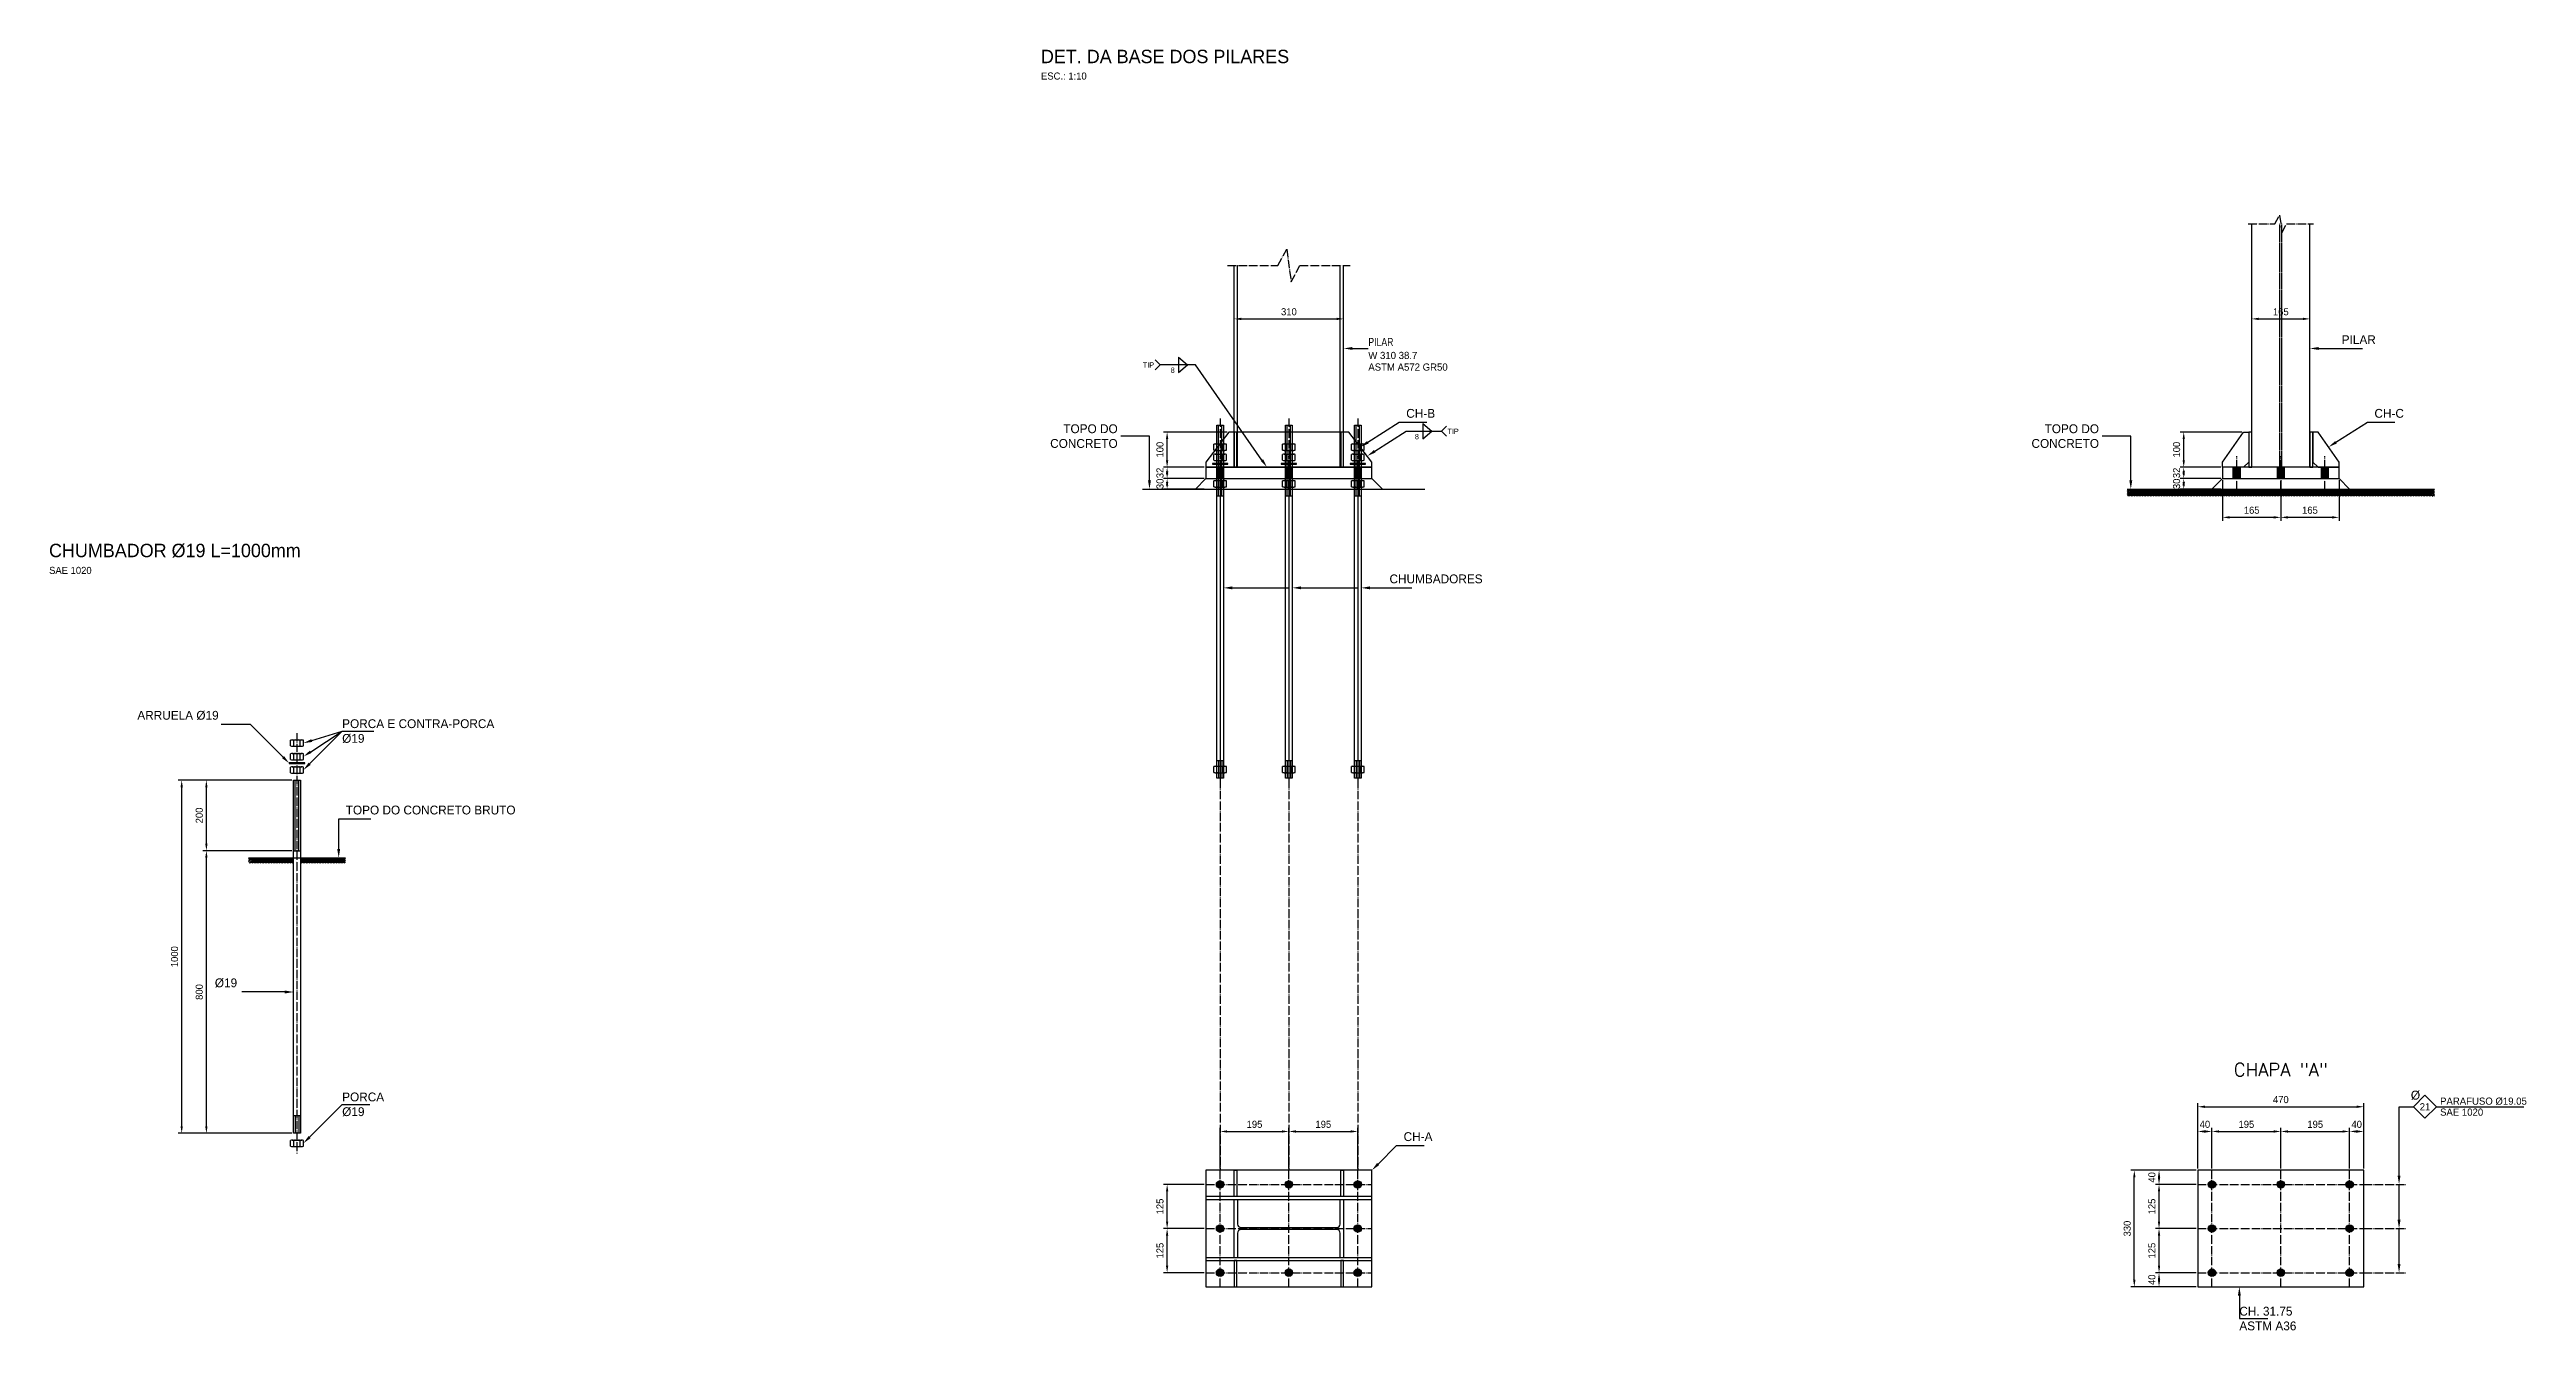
# Model space of a CAD drawing. Extents: x -3511 to 5975, y -2429 to 1199.
# Drawn here: x -3511 to 3506, y -2429 to 1199 of the extents above; entities that cross this region are included whole.
import ezdxf

# ---------------------------------------------------------------- set-up
doc = ezdxf.new("R2010")
doc.units = 0
doc.header["$MEASUREMENT"] = 0
doc.linetypes.add('ACAD_ISO01W100', pattern=[5, 4, -1])
doc.linetypes.add('ACAD_ISO04W100', pattern=[30.5, 24, -3, 0.5, -3])
doc.layers.get('DEFPOINTS').update_dxf_attribs({"linetype": 'ACAD_ISO01W100'})
for name, color, linetype in [('CHU-CHUMBADOR', 1, 'Continuous'), ('DIM-1', 4, 'Continuous'), ('EIXO', 5, 'ACAD_ISO04W100'), ('FAB-CHAPA', 2, 'Continuous'), ('G-SIMBOLO', 4, 'Continuous'), ('L-HIDDEN', 7, 'ACAD_ISO01W100'), ('PERFIL', 1, 'Continuous'), ('REGUA120', 2, 'Continuous'), ('REGUA80', 4, 'Continuous')]:
    doc.layers.add(name, color=color, linetype=linetype)
doc.styles.add('REGUA100', font='ROMANS.SHX', dxfattribs={"height": 2.54})
doc.dimstyles.new('ISO-25', dxfattribs={"dimtxt": 2.5, "dimasz": 2.5, "dimexe": 1.25, "dimexo": 0.625, "dimtad": 1, "dimtxsty": 'STANDARD', "dimcen": 2.5, "dimclrt": 4, "dimazin": 3, "dimtfac": 1, "dimtmove": 0, "dimatfit": 3})
pattern_1 = [(45, (0, 0), (-2.245064, 2.245064), [])]

msp = doc.modelspace()

# ---------------------------------------------------------------- texts
at = {"color": 4}
for s, insert, char_height, attachment_point in [('PILAR', (2982.5, 365), 25, 7), ('CH-B', (332.5, 155.875), 25, 7), ('CH-C', (3075.215, 155.875), 25, 7), ('TOPO DO \\PCONCRETO', (-485, 104.125), 25, 6), ('TOPO DO \\PCONCRETO', (2295, 104.125), 25, 6), ('CHUMBADORES', (285, -312.938), 25, 7), ('ARRUELA %%c19', (-3031.907, -699.875), 25, 9), ('PORCA E CONTRA-PORCA\\P%%c19', (-2682.008, -731.425), 25, 4), ('TOPO DO CONCRETO BRUTO', (-2671.89, -967.5), 25, 7), ('%%c19', (-2979.525, -1457.5), 25, 9), ('%%c', (3178.354, -1775.783), 25.4, 7), ('PORCA\\P%%c19', (-2682.008, -1788.575), 25, 4), ('SAE 1020', (3261.131, -1800), 20.3, 1), ('PARAFUSO %%c19.05', (3261.131, -1790), 20.3, 7), ('CH-A', (325, -1892.5), 25, 7), ('CH. 31.75\\PASTM A36', (2692.5, -2395), 25, 4)]:
    msp.add_mtext(s, dxfattribs=dict(at, insert=insert, char_height=char_height, attachment_point=attachment_point))
at = {"insert": (3218.456, -1795), "char_height": 20, "attachment_point": 5}
msp.add_mtext('21', dxfattribs=at)
at = {"layer": 'DIM-1', "char_height": 15, "attachment_point": 5}
for s, insert in [('TIP', (-398, 305.875)), ('8', (-329.172, 290.812)), ('8', (362.529, 102.812)), ('TIP', (465, 117.875))]:
    msp.add_mtext(s, dxfattribs=dict(at, insert=insert))
at = {"layer": 'REGUA120', "color": 2, "char_height": 38, "attachment_point": 7}
for s, insert in [('DET. DA BASE DOS PILARES', (-702.5, 1159.919)), ('CHUMBADOR %%c19 L=1000mm', (-3512.5, -240.081))]:
    msp.add_mtext(s, dxfattribs=dict(at, insert=insert))
at = {"layer": 'REGUA120', "color": 2, "insert": (2810, -1690), "char_height": 37.5, "attachment_point": 5, "style": 'REGUA100'}
msp.add_mtext('CHAPA "A"', dxfattribs=at)
at = {"layer": 'REGUA140', "color": 2, "linetype": 'CONTINUOUS', "width": 0.8}
msp.add_text('PILAR', height=23, dxfattribs=at).set_placement((225, 359.286))
at = {"layer": 'REGUA80', "color": 4, "char_height": 20, "attachment_point": 7}
for s, insert in [('ESC.: 1:10', (-702.254, 1113.738)), ('SAE 1020', (-3512.253, -286.262))]:
    msp.add_mtext(s, dxfattribs=dict(at, insert=insert))
at = {"layer": 'REGUA80', "char_height": 20.3, "attachment_point": 7}
for s, insert in [('ASTM A572 GR50', (225, 289.45)), ('W 310 38.7', (225, 322.341))]:
    msp.add_mtext(s, dxfattribs=dict(at, insert=insert))

# ---------------------------------------------------------------- blocks, each defined once
blk = doc.blocks.new('*D0')
for p, q in [((-2824.5, -1070), (-3076.7, -1070)), ((-3066.7, -1850), (-3066.7, -1090)), ((-2824.5, -1870), (-3076.7, -1870))]:
    blk.add_line(p, q)
for points in [[(-3066.7, -1070), (-3063.4, -1090), (-3070, -1090)], [(-3066.7, -1870), (-3070, -1850), (-3063.4, -1850)]]:
    blk.add_trace(points)
at = {"layer": 'DEFPOINTS', "color": 0, "linetype": 'BYBLOCK'}
for p in [(-2819.5, -1070), (-2819.5, -1870)]:
    blk.add_point(p, dxfattribs=at)
at = {"layer": 'REGUA80', "color": 4, "insert": (-3076.7, -1470), "char_height": 20, "attachment_point": 8, "rotation": 90}
blk.add_mtext('800', dxfattribs=at)
blk = doc.blocks.new('*D1')
for p, q in [((-2824.5, -870), (-3076.7, -870)), ((-3066.7, -1050), (-3066.7, -890)), ((-2824.5, -1070), (-3076.7, -1070))]:
    blk.add_line(p, q)
for points in [[(-3066.7, -870), (-3063.4, -890), (-3070, -890)], [(-3066.7, -1070), (-3070, -1050), (-3063.4, -1050)]]:
    blk.add_trace(points)
at = {"layer": 'DEFPOINTS', "color": 0, "linetype": 'BYBLOCK'}
for p in [(-2819.5, -870), (-2819.5, -1070)]:
    blk.add_point(p, dxfattribs=at)
at = {"layer": 'REGUA80', "color": 4, "insert": (-3076.7, -970), "char_height": 20, "attachment_point": 8, "rotation": 90}
blk.add_mtext('200', dxfattribs=at)
blk = doc.blocks.new('*D2')
for p, q in [((-2824.5, -870), (-3146.7, -870)), ((-3136.7, -1850), (-3136.7, -890)), ((-2824.5, -1870), (-3146.7, -1870))]:
    blk.add_line(p, q)
for points in [[(-3136.7, -870), (-3133.4, -890), (-3140, -890)], [(-3136.7, -1870), (-3140, -1850), (-3133.4, -1850)]]:
    blk.add_trace(points)
at = {"layer": 'DEFPOINTS', "color": 0, "linetype": 'BYBLOCK'}
for p in [(-2819.5, -870), (-2819.5, -1870)]:
    blk.add_point(p, dxfattribs=at)
at = {"layer": 'REGUA80', "color": 4, "insert": (-3146.7, -1370), "char_height": 20, "attachment_point": 8, "rotation": 90}
blk.add_mtext('1000', dxfattribs=at)
blk = doc.blocks.new('*D3')
for p, q in [((-155, 416.2), (-155, 446.2)), ((-135, 436.2), (135, 436.2)), ((155, 416.2), (155, 446.2))]:
    blk.add_line(p, q)
for points in [[(-155, 436.2), (-135, 439.6), (-135, 432.9)], [(155, 436.2), (135, 432.9), (135, 439.6)]]:
    blk.add_trace(points)
at = {"layer": 'DEFPOINTS', "color": 0}
for p in [(0, 446.2), (-155, 411.2), (155, 411.2)]:
    blk.add_point(p, dxfattribs=at)
at = {"layer": 'REGUA80', "color": 4, "insert": (0, 446.2), "char_height": 20, "attachment_point": 8}
blk.add_mtext('310', dxfattribs=at)
blk = doc.blocks.new('*D4')
for p, q in [((-240, -15.9), (-355, -15.9)), ((-240, -45.9), (-355, -45.9)), ((-345, -25.9), (-345, -35.9))]:
    blk.add_line(p, q)
for points in [[(-345, -15.9), (-341.7, -35.9), (-348.3, -35.9)], [(-345, -45.9), (-348.3, -25.9), (-341.7, -25.9)]]:
    blk.add_trace(points)
at = {"layer": 'DEFPOINTS', "color": 0, "linetype": 'BYBLOCK'}
for p in [(-235, -15.9), (-235, -45.9)]:
    blk.add_point(p, dxfattribs=at)
at = {"layer": 'REGUA80', "color": 4, "insert": (-355, -30.9), "char_height": 20, "attachment_point": 8, "rotation": 90}
blk.add_mtext('30', dxfattribs=at)
blk = doc.blocks.new('*D5')
for p, q in [((-240, 15.9), (-355, 15.9)), ((-345, 4.1), (-345, -4.1)), ((-240, -15.9), (-355, -15.9))]:
    blk.add_line(p, q)
for points in [[(-345, 15.9), (-341.7, -4.1), (-348.3, -4.1)], [(-345, -15.9), (-348.3, 4.1), (-341.7, 4.1)]]:
    blk.add_trace(points)
at = {"layer": 'DEFPOINTS', "color": 0, "linetype": 'BYBLOCK'}
for p in [(-235, 15.9), (-235, -15.9)]:
    blk.add_point(p, dxfattribs=at)
at = {"layer": 'REGUA80', "color": 4, "insert": (-355, 0), "char_height": 20, "attachment_point": 8, "rotation": 90}
blk.add_mtext('32', dxfattribs=at)
blk = doc.blocks.new('*D6')
for p, q in [((-175, 115.9), (-355, 115.9)), ((-345, 35.9), (-345, 95.9)), ((-240, 15.9), (-355, 15.9))]:
    blk.add_line(p, q)
for points in [[(-345, 115.9), (-341.7, 95.9), (-348.3, 95.9)], [(-345, 15.9), (-348.3, 35.9), (-341.7, 35.9)]]:
    blk.add_trace(points)
at = {"layer": 'DEFPOINTS', "color": 0, "linetype": 'BYBLOCK'}
for p in [(-170, 115.9), (-235, 15.9)]:
    blk.add_point(p, dxfattribs=at)
at = {"layer": 'REGUA80', "color": 4, "insert": (-355, 65.9), "char_height": 20, "attachment_point": 8, "rotation": 90}
blk.add_mtext('100', dxfattribs=at)
blk = doc.blocks.new('*D13')
for p, q in [((-240, -2140), (-355, -2140)), ((-345, -2245), (-345, -2160)), ((-240, -2265), (-355, -2265))]:
    blk.add_line(p, q)
for points in [[(-345, -2140), (-341.7, -2160), (-348.3, -2160)], [(-345, -2265), (-348.3, -2245), (-341.7, -2245)]]:
    blk.add_trace(points)
at = {"layer": 'DEFPOINTS', "color": 0, "linetype": 'BYBLOCK'}
for p in [(-235, -2140), (-235, -2265)]:
    blk.add_point(p, dxfattribs=at)
at = {"layer": 'REGUA80', "color": 4, "insert": (-355, -2202.5), "char_height": 20, "attachment_point": 8, "rotation": 90}
blk.add_mtext('125', dxfattribs=at)
blk = doc.blocks.new('*D14')
for p, q in [((-240, -2015), (-355, -2015)), ((-345, -2120), (-345, -2035)), ((-240, -2140), (-355, -2140))]:
    blk.add_line(p, q)
for points in [[(-345, -2015), (-341.7, -2035), (-348.3, -2035)], [(-345, -2140), (-348.3, -2120), (-341.7, -2120)]]:
    blk.add_trace(points)
at = {"layer": 'DEFPOINTS', "color": 0, "linetype": 'BYBLOCK'}
for p in [(-235, -2015), (-235, -2140)]:
    blk.add_point(p, dxfattribs=at)
at = {"layer": 'REGUA80', "color": 4, "insert": (-355, -2077.5), "char_height": 20, "attachment_point": 8, "rotation": 90}
blk.add_mtext('125', dxfattribs=at)
blk = doc.blocks.new('*D15')
for p, q in [((-195, -1970), (-195, -1855)), ((-175, -1865), (-20, -1865)), ((0, -1970), (0, -1855))]:
    blk.add_line(p, q)
for points in [[(-195, -1865), (-175, -1861.7), (-175, -1868.3)], [(0, -1865), (-20, -1868.3), (-20, -1861.7)]]:
    blk.add_trace(points)
at = {"layer": 'DEFPOINTS', "color": 0}
for p in [(-97.5, -1855), (-195, -1975), (0, -1975)]:
    blk.add_point(p, dxfattribs=at)
at = {"layer": 'REGUA80', "color": 4, "insert": (-97.5, -1855), "char_height": 20, "attachment_point": 8}
blk.add_mtext('195', dxfattribs=at)
blk = doc.blocks.new('*D16')
for p, q in [((0, -1970), (0, -1855)), ((20, -1865), (175, -1865)), ((195, -1970), (195, -1855))]:
    blk.add_line(p, q)
for points in [[(0, -1865), (20, -1861.7), (20, -1868.3)], [(195, -1865), (175, -1868.3), (175, -1861.7)]]:
    blk.add_trace(points)
at = {"layer": 'DEFPOINTS', "color": 0}
for p in [(97.5, -1855), (0, -1975), (195, -1975)]:
    blk.add_point(p, dxfattribs=at)
at = {"layer": 'REGUA80', "color": 4, "insert": (97.5, -1855), "char_height": 20, "attachment_point": 8}
blk.add_mtext('195', dxfattribs=at)
blk = doc.blocks.new('*D7')
for p, q in [((2727.5, 416.2), (2727.5, 446.2)), ((2747.5, 436.2), (2872.5, 436.2)), ((2892.5, 416.2), (2892.5, 446.2))]:
    blk.add_line(p, q)
for points in [[(2727.5, 436.2), (2747.5, 439.6), (2747.5, 432.9)], [(2892.5, 436.2), (2872.5, 432.9), (2872.5, 439.6)]]:
    blk.add_trace(points)
at = {"layer": 'DEFPOINTS', "color": 0}
for p in [(2810, 446.2), (2727.5, 411.2), (2892.5, 411.2)]:
    blk.add_point(p, dxfattribs=at)
at = {"layer": 'REGUA80', "color": 4, "insert": (2810, 446.2), "char_height": 20, "attachment_point": 8}
blk.add_mtext('165', dxfattribs=at)
blk = doc.blocks.new('*D8')
for p, q in [((2640, -15.9), (2525, -15.9)), ((2640, -45.9), (2525, -45.9)), ((2535, -25.9), (2535, -35.9))]:
    blk.add_line(p, q)
for points in [[(2535, -15.9), (2538.3, -35.9), (2531.7, -35.9)], [(2535, -45.9), (2531.7, -25.9), (2538.3, -25.9)]]:
    blk.add_trace(points)
at = {"layer": 'DEFPOINTS', "color": 0, "linetype": 'BYBLOCK'}
for p in [(2645, -15.9), (2645, -45.9)]:
    blk.add_point(p, dxfattribs=at)
at = {"layer": 'REGUA80', "color": 4, "insert": (2525, -30.9), "char_height": 20, "attachment_point": 8, "rotation": 90}
blk.add_mtext('30', dxfattribs=at)
blk = doc.blocks.new('*D9')
for p, q in [((2640, 15.9), (2525, 15.9)), ((2535, 4.1), (2535, -4.1)), ((2640, -15.9), (2525, -15.9))]:
    blk.add_line(p, q)
for points in [[(2535, 15.9), (2538.3, -4.1), (2531.7, -4.1)], [(2535, -15.9), (2531.7, 4.1), (2538.3, 4.1)]]:
    blk.add_trace(points)
at = {"layer": 'DEFPOINTS', "color": 0, "linetype": 'BYBLOCK'}
for p in [(2645, 15.9), (2645, -15.9)]:
    blk.add_point(p, dxfattribs=at)
at = {"layer": 'REGUA80', "color": 4, "insert": (2525, 0), "char_height": 20, "attachment_point": 8, "rotation": 90}
blk.add_mtext('32', dxfattribs=at)
blk = doc.blocks.new('*D10')
for p, q in [((2699.6, 115.9), (2525, 115.9)), ((2535, 35.9), (2535, 95.9)), ((2640, 15.9), (2525, 15.9))]:
    blk.add_line(p, q)
for points in [[(2535, 115.9), (2538.3, 95.9), (2531.7, 95.9)], [(2535, 15.9), (2531.7, 35.9), (2538.3, 35.9)]]:
    blk.add_trace(points)
at = {"layer": 'DEFPOINTS', "color": 0, "linetype": 'BYBLOCK'}
for p in [(2704.6, 115.9), (2645, 15.9)]:
    blk.add_point(p, dxfattribs=at)
at = {"layer": 'REGUA80', "color": 4, "insert": (2525, 65.9), "char_height": 20, "attachment_point": 8, "rotation": 90}
blk.add_mtext('100', dxfattribs=at)
blk = doc.blocks.new('*D11')
for p, q in [((2645, -20.9), (2645, -135.9)), ((2810, -20.9), (2810, -135.9)), ((2790, -125.9), (2665, -125.9))]:
    blk.add_line(p, q)
for points in [[(2645, -125.9), (2665, -122.5), (2665, -129.2)], [(2810, -125.9), (2790, -129.2), (2790, -122.5)]]:
    blk.add_trace(points)
at = {"layer": 'DEFPOINTS', "color": 0}
for p in [(2645, -15.9), (2810, -15.9), (2727.5, -115.9)]:
    blk.add_point(p, dxfattribs=at)
at = {"layer": 'REGUA80', "color": 4, "insert": (2727.5, -115.9), "char_height": 20, "attachment_point": 8}
blk.add_mtext('165', dxfattribs=at)
blk = doc.blocks.new('*D12')
for p, q in [((2810, -20.9), (2810, -135.9)), ((2975, -20.9), (2975, -135.9)), ((2955, -125.9), (2830, -125.9))]:
    blk.add_line(p, q)
for points in [[(2810, -125.9), (2830, -122.5), (2830, -129.2)], [(2975, -125.9), (2955, -129.2), (2955, -122.5)]]:
    blk.add_trace(points)
at = {"layer": 'DEFPOINTS', "color": 0}
for p in [(2810, -15.9), (2975, -15.9), (2892.5, -115.9)]:
    blk.add_point(p, dxfattribs=at)
at = {"layer": 'REGUA80', "color": 4, "insert": (2892.5, -115.9), "char_height": 20, "attachment_point": 8}
blk.add_mtext('165', dxfattribs=at)
blk = doc.blocks.new('*D17')
for p, q in [((2570, -2265), (2455, -2265)), ((2570, -2305), (2455, -2305)), ((2465, -2285), (2465, -2285))]:
    blk.add_line(p, q)
for points in [[(2465, -2265), (2468.3, -2285), (2461.7, -2285)], [(2465, -2305), (2461.7, -2285), (2468.3, -2285)]]:
    blk.add_trace(points)
at = {"layer": 'DEFPOINTS', "color": 0, "linetype": 'BYBLOCK'}
for p in [(2575, -2265), (2575, -2305)]:
    blk.add_point(p, dxfattribs=at)
at = {"layer": 'REGUA80', "color": 4, "insert": (2455, -2285), "char_height": 20, "attachment_point": 8, "rotation": 90}
blk.add_mtext('40', dxfattribs=at)
blk = doc.blocks.new('*D18')
for p, q in [((2570, -2140), (2455, -2140)), ((2465, -2245), (2465, -2160)), ((2570, -2265), (2455, -2265))]:
    blk.add_line(p, q)
for points in [[(2465, -2140), (2468.3, -2160), (2461.7, -2160)], [(2465, -2265), (2461.7, -2245), (2468.3, -2245)]]:
    blk.add_trace(points)
at = {"layer": 'DEFPOINTS', "color": 0, "linetype": 'BYBLOCK'}
for p in [(2575, -2140), (2575, -2265)]:
    blk.add_point(p, dxfattribs=at)
at = {"layer": 'REGUA80', "color": 4, "insert": (2455, -2202.5), "char_height": 20, "attachment_point": 8, "rotation": 90}
blk.add_mtext('125', dxfattribs=at)
blk = doc.blocks.new('*D19')
for p, q in [((2570, -2015), (2455, -2015)), ((2465, -2120), (2465, -2035)), ((2570, -2140), (2455, -2140))]:
    blk.add_line(p, q)
for points in [[(2465, -2015), (2468.3, -2035), (2461.7, -2035)], [(2465, -2140), (2461.7, -2120), (2468.3, -2120)]]:
    blk.add_trace(points)
at = {"layer": 'DEFPOINTS', "color": 0, "linetype": 'BYBLOCK'}
for p in [(2575, -2015), (2575, -2140)]:
    blk.add_point(p, dxfattribs=at)
at = {"layer": 'REGUA80', "color": 4, "insert": (2455, -2077.5), "char_height": 20, "attachment_point": 8, "rotation": 90}
blk.add_mtext('125', dxfattribs=at)
blk = doc.blocks.new('*D20')
for p, q in [((2570, -1975), (2455, -1975)), ((2570, -2015), (2455, -2015)), ((2465, -1995), (2465, -1995))]:
    blk.add_line(p, q)
for points in [[(2465, -1975), (2468.3, -1995), (2461.7, -1995)], [(2465, -2015), (2461.7, -1995), (2468.3, -1995)]]:
    blk.add_trace(points)
at = {"layer": 'DEFPOINTS', "color": 0, "linetype": 'BYBLOCK'}
for p in [(2575, -1975), (2575, -2015)]:
    blk.add_point(p, dxfattribs=at)
at = {"layer": 'REGUA80', "color": 4, "insert": (2455, -1995), "char_height": 20, "attachment_point": 8, "rotation": 90}
blk.add_mtext('40', dxfattribs=at)
blk = doc.blocks.new('*D21')
for p, q in [((2575, -1970), (2575, -1855)), ((2595, -1865), (2595, -1865)), ((2615, -1970), (2615, -1855))]:
    blk.add_line(p, q)
for points in [[(2575, -1865), (2595, -1861.7), (2595, -1868.3)], [(2615, -1865), (2595, -1868.3), (2595, -1861.7)]]:
    blk.add_trace(points)
at = {"layer": 'DEFPOINTS', "color": 0}
for p in [(2595, -1855), (2575, -1975), (2615, -1975)]:
    blk.add_point(p, dxfattribs=at)
at = {"layer": 'REGUA80', "color": 4, "insert": (2595, -1855), "char_height": 20, "attachment_point": 8}
blk.add_mtext('40', dxfattribs=at)
blk = doc.blocks.new('*D22')
for p, q in [((2615, -1970), (2615, -1855)), ((2635, -1865), (2790, -1865)), ((2810, -1970), (2810, -1855))]:
    blk.add_line(p, q)
for points in [[(2615, -1865), (2635, -1861.7), (2635, -1868.3)], [(2810, -1865), (2790, -1868.3), (2790, -1861.7)]]:
    blk.add_trace(points)
at = {"layer": 'DEFPOINTS', "color": 0}
for p in [(2712.5, -1855), (2615, -1975), (2810, -1975)]:
    blk.add_point(p, dxfattribs=at)
at = {"layer": 'REGUA80', "color": 4, "insert": (2712.5, -1855), "char_height": 20, "attachment_point": 8}
blk.add_mtext('195', dxfattribs=at)
blk = doc.blocks.new('*D23')
for p, q in [((2810, -1970), (2810, -1855)), ((2830, -1865), (2985, -1865)), ((3005, -1970), (3005, -1855))]:
    blk.add_line(p, q)
for points in [[(2810, -1865), (2830, -1861.7), (2830, -1868.3)], [(3005, -1865), (2985, -1868.3), (2985, -1861.7)]]:
    blk.add_trace(points)
at = {"layer": 'DEFPOINTS', "color": 0}
for p in [(2907.5, -1855), (2810, -1975), (3005, -1975)]:
    blk.add_point(p, dxfattribs=at)
at = {"layer": 'REGUA80', "color": 4, "insert": (2907.5, -1855), "char_height": 20, "attachment_point": 8}
blk.add_mtext('195', dxfattribs=at)
blk = doc.blocks.new('*D24')
for p, q in [((3005, -1970), (3005, -1855)), ((3025, -1865), (3025, -1865)), ((3045, -1970), (3045, -1855))]:
    blk.add_line(p, q)
for points in [[(3005, -1865), (3025, -1861.7), (3025, -1868.3)], [(3045, -1865), (3025, -1868.3), (3025, -1861.7)]]:
    blk.add_trace(points)
at = {"layer": 'DEFPOINTS', "color": 0}
for p in [(3025, -1855), (3005, -1975), (3045, -1975)]:
    blk.add_point(p, dxfattribs=at)
at = {"layer": 'REGUA80', "color": 4, "insert": (3025, -1855), "char_height": 20, "attachment_point": 8}
blk.add_mtext('40', dxfattribs=at)
blk = doc.blocks.new('*D25')
for p, q in [((2570, -1975), (2385, -1975)), ((2395, -2285), (2395, -1995)), ((2570, -2305), (2385, -2305))]:
    blk.add_line(p, q)
for points in [[(2395, -1975), (2398.3, -1995), (2391.7, -1995)], [(2395, -2305), (2391.7, -2285), (2398.3, -2285)]]:
    blk.add_trace(points)
at = {"layer": 'DEFPOINTS', "color": 0, "linetype": 'BYBLOCK'}
for p in [(2575, -1975), (2575, -2305)]:
    blk.add_point(p, dxfattribs=at)
at = {"layer": 'REGUA80', "color": 4, "insert": (2385, -2140), "char_height": 20, "attachment_point": 8, "rotation": 90}
blk.add_mtext('330', dxfattribs=at)
blk = doc.blocks.new('*D26')
for p, q in [((2575, -1970), (2575, -1785)), ((2595, -1795), (3025, -1795)), ((3045, -1970), (3045, -1785))]:
    blk.add_line(p, q)
for points in [[(2575, -1795), (2595, -1791.7), (2595, -1798.3)], [(3045, -1795), (3025, -1798.3), (3025, -1791.7)]]:
    blk.add_trace(points)
at = {"layer": 'DEFPOINTS', "color": 0}
for p in [(2810, -1785), (2575, -1975), (3045, -1975)]:
    blk.add_point(p, dxfattribs=at)
at = {"layer": 'REGUA80', "color": 4, "insert": (2810, -1785), "char_height": 20, "attachment_point": 8}
blk.add_mtext('470', dxfattribs=at)

# ---------------------------------------------------------------- dimensions: what is measured, and where the dimension line sits
for base, p1, p2, text, picture, middle in [((-155, 436.25), (155, 411.25), (-155, 411.25), '310', '*D3', (0, 436.25)), ((2727.5, 436.25), (2892.5, 411.25), (2727.5, 411.25), '165', '*D7', (2810, 436.25)), ((2810, -125.875), (2645, -15.875), (2810, -15.875), '165', '*D11', (2727.5, -125.875)), ((2975, -125.875), (2810, -15.875), (2975, -15.875), '165', '*D12', (2892.5, -125.875)), ((2575, -1795), (3045, -1975), (2575, -1975), '470', '*D26', (2810, -1795)), ((-195, -1865), (0, -1975), (-195, -1975), '195', '*D15', (-97.5, -1865)), ((0, -1865), (195, -1975), (0, -1975), '195', '*D16', (97.5, -1865)), ((2575, -1865), (2615, -1975), (2575, -1975), '40', '*D21', (2595, -1865)), ((2615, -1865), (2810, -1975), (2615, -1975), '195', '*D22', (2712.5, -1865)), ((2810, -1865), (3005, -1975), (2810, -1975), '195', '*D23', (2907.5, -1865)), ((3005, -1865), (3045, -1975), (3005, -1975), '40', '*D24', (3025, -1865))]:
    dim = msp.add_linear_dim(base=base, p1=p1, p2=p2, text=text, dimstyle='ISO-25', override={"dimtxt": 20, "dimasz": 20, "dimgap": 10})
    dim.commit()
    dim.dimension.update_dxf_attribs({"geometry": picture, "text_midpoint": middle})
for base, p1, p2, text, picture, middle in [((-345, 115.875), (-235, 15.875), (-170, 115.875), '100', '*D6', (-345, 65.875)), ((2535, 115.875), (2645, 15.875), (2704.57, 115.875), '100', '*D10', (2535, 65.875)), ((-345, 15.875), (-235, -15.875), (-235, 15.875), '32', '*D5', (-345, 0)), ((2535, 15.875), (2645, -15.875), (2645, 15.875), '32', '*D9', (2535, 0)), ((-345, -15.875), (-235, -45.875), (-235, -15.875), '30', '*D4', (-345, -30.875)), ((2535, -15.875), (2645, -45.875), (2645, -15.875), '30', '*D8', (2535, -30.875)), ((-3136.685, -870), (-2819.525, -1870), (-2819.525, -870), '1000', '*D2', (-3136.685, -1370)), ((-3066.685, -870), (-2819.525, -1070), (-2819.525, -870), '200', '*D1', (-3066.685, -970)), ((-3066.685, -1070), (-2819.525, -1870), (-2819.525, -1070), '800', '*D0', (-3066.685, -1470)), ((-345, -2015), (-235, -2140), (-235, -2015), '125', '*D14', (-345, -2077.5)), ((2395, -1975), (2575, -2305), (2575, -1975), '330', '*D25', (2395, -2140)), ((2465, -1975), (2575, -2015), (2575, -1975), '40', '*D20', (2465, -1995)), ((2465, -2015), (2575, -2140), (2575, -2015), '125', '*D19', (2465, -2077.5)), ((-345, -2140), (-235, -2265), (-235, -2140), '125', '*D13', (-345, -2202.5)), ((2465, -2140), (2575, -2265), (2575, -2140), '125', '*D18', (2465, -2202.5)), ((2465, -2265), (2575, -2305), (2575, -2265), '40', '*D17', (2465, -2285))]:
    dim = msp.add_linear_dim(base=base, p1=p1, p2=p2, angle=90, text=text, dimstyle='ISO-25', override={"dimtxt": 20, "dimasz": 20, "dimgap": 10})
    dim.commit()
    dim.dimension.update_dxf_attribs({"geometry": picture, "text_midpoint": middle, "dimtype": 160})

# ---------------------------------------------------------------- hatches: boundary and pattern name
h = msp.add_hatch()
h.set_pattern_fill('ANSI31', color=256, style=0)
h.set_pattern_definition(pattern_1)
h.paths.add_polyline_path([(2375, -45.875), (2375, -65.875), (3245, -65.875), (3245, -45.875)])
h = msp.add_hatch()
h.set_pattern_fill('ANSI31', color=256, style=0)
h.set_pattern_definition(pattern_1)
h.paths.add_polyline_path([(-2947.16, -1090), (-2947.16, -1105), (-2822.025, -1105), (-2822.025, -1090)])
h = msp.add_hatch()
h.set_pattern_fill('ANSI31', color=256, style=0)
h.set_pattern_definition(pattern_1)
h.paths.add_polyline_path([(-2672.84, -1090), (-2672.84, -1105), (-2797.975, -1105), (-2797.975, -1090)])

# ---------------------------------------------------------------- linework, layer by layer
for p, q in [((-415, -45.875), (385, -45.875)), ((2375, -45.875), (3245, -45.875)), ((-2947.16, -1090), (-2672.84, -1090)), ((3145, -1795), (3185.781, -1795))]:
    msp.add_line(p, q)
at = {"color": 4}
for p, q in [((-235, -15.875), (-265, -45.875)), ((235, -15.875), (265, -45.875)), ((2645, -15.875), (2615, -45.875)), ((2975, -15.875), (3005, -45.875)), ((3251.131, -1795), (3498.131, -1795))]:
    msp.add_line(p, q, dxfattribs=at)
for points in [[(180, 352.5), (225, 352.5)], [(2917.5, 352.5), (2962.5, 352.5), (3041, 352.5)], [(223.592, 86.797), (312.5, 143.375), (390.5, 143.375)], [(2966.307, 86.797), (3055.215, 143.375), (3133.215, 143.375)], [(-395, -20.875), (-395, 104.125), (-476, 104.125)], [(2385, -20.875), (2385, 104.125), (2304, 104.125)], [(-160.475, -325.438), (0, -325.438)], [(34.525, -325.438), (195, -325.438)], [(229.525, -325.438), (265, -325.438), (348.25, -325.438)], [(-2849.585, -804.697), (-2941.907, -712.375), (-3024.907, -712.375)], [(-2774.331, -823.747), (-2682.008, -731.425), (-2592.009, -731.425)], [(-2771.082, -789.647), (-2682.008, -731.425)], [(-2768.111, -757.882), (-2682.008, -731.425)], [(-2691.89, -1065), (-2691.89, -980), (-2600.391, -980)], [(-2844.525, -1470), (-2889.525, -1470), (-2966.525, -1470)], [(-2774.331, -1880.897), (-2682.008, -1788.575), (-2603.258, -1788.575)], [(3145, -1990), (3145, -1795)], [(252.678, -1957.322), (305, -1905), (383, -1905)], [(3145, -2115), (3145, -2015)], [(3145, -2240), (3145, -2140)], [(2692.5, -2330), (2692.5, -2395), (2773.5, -2395)]]:
    msp.add_lwpolyline(points)
at = {"color": 255}
for points in [[(-76.337, 36.356), (-265, 305.875)], [(243.092, 61.297), (332, 117.875)]]:
    msp.add_lwpolyline(points, dxfattribs=at)
at = {"color": 4}
msp.add_lwpolyline([(3251.131, -1795), (3218.456, -1762.325), (3185.781, -1795), (3218.456, -1827.675)], close=True, dxfattribs=at)
at = {"const_width": 10.525}
for points in [[(-200.262, -2015, 1), (-189.738, -2015, 1)], [(-5.262, -2015, 1), (5.262, -2015, 1)], [(189.738, -2015, 1), (200.262, -2015, 1)], [(2609.738, -2015, 1), (2620.262, -2015, 1)], [(2804.738, -2015, 1), (2815.262, -2015, 1)], [(2999.738, -2015, 1), (3010.262, -2015, 1)], [(-200.262, -2140, 1), (-189.738, -2140, 1)], [(189.738, -2140, 1), (200.262, -2140, 1)], [(2609.738, -2140, 1), (2620.262, -2140, 1)], [(2999.738, -2140, 1), (3010.262, -2140, 1)], [(-200.262, -2265, 1), (-189.738, -2265, 1)], [(-5.262, -2265, 1), (5.262, -2265, 1)], [(189.738, -2265, 1), (200.262, -2265, 1)], [(2609.738, -2265, 1), (2620.262, -2265, 1)], [(2804.738, -2265, 1), (2815.262, -2265, 1)], [(2999.738, -2265, 1), (3010.262, -2265, 1)]]:
    msp.add_lwpolyline(points, format="xyb", close=True, dxfattribs=at)
for points in [[(155, 352.5), (180, 356.667), (180, 348.333)], [(2892.5, 352.5), (2917.5, 356.667), (2917.5, 348.333)], [(202.5, 73.375), (221.355, 90.312), (225.829, 83.282)], [(2945.215, 73.375), (2964.07, 90.312), (2968.544, 83.282)], [(-395, -45.875), (-399.167, -20.875), (-390.833, -20.875)], [(2385, -45.875), (2380.833, -20.875), (2389.167, -20.875)], [(-185.475, -325.438), (-160.475, -321.271), (-160.475, -329.604)], [(9.525, -325.438), (34.525, -321.271), (34.525, -329.604)], [(204.525, -325.438), (229.525, -321.271), (229.525, -329.604)], [(-2792.008, -765.225), (-2769.335, -753.899), (-2766.887, -761.865)], [(-2831.907, -822.375), (-2852.531, -807.644), (-2846.639, -801.751)], [(-2792.008, -803.325), (-2773.362, -786.159), (-2768.802, -793.135)], [(-2792.008, -841.425), (-2777.277, -820.801), (-2771.384, -826.694)], [(-2691.89, -1090), (-2696.057, -1065), (-2687.723, -1065)], [(-2819.525, -1470), (-2844.525, -1474.167), (-2844.525, -1465.833)], [(-2792.008, -1898.575), (-2777.277, -1877.951), (-2771.384, -1883.844)], [(235, -1975), (249.731, -1954.376), (255.624, -1960.269)], [(3145, -2015), (3140.833, -1990), (3149.167, -1990)], [(3145, -2140), (3140.833, -2115), (3149.167, -2115)], [(3145, -2265), (3140.833, -2240), (3149.167, -2240)], [(2692.5, -2305), (2696.667, -2330), (2688.333, -2330)]]:
    msp.add_trace(points)
at = {"color": 255}
for points in [[(-205.525, -15.875), (-184.475, -15.875), (-205.525, 15.875), (-184.475, 15.875)], [(-205.525, -15.875), (-184.475, -15.875), (-205.525, 15.875), (-184.475, 15.875)], [(-205.525, -15.875), (-184.475, -15.875), (-205.525, 15.875), (-184.475, 15.875)], [(-62, 15.875), (-79.75, 33.966), (-72.923, 38.745)], [(-10.525, -15.875), (10.525, -15.875), (-10.525, 15.875), (10.525, 15.875)], [(-10.525, -15.875), (10.525, -15.875), (-10.525, 15.875), (10.525, 15.875)], [(184.475, -15.875), (205.525, -15.875), (184.475, 15.875), (205.525, 15.875)], [(184.475, -15.875), (205.525, -15.875), (184.475, 15.875), (205.525, 15.875)], [(184.475, -15.875), (205.525, -15.875), (184.475, 15.875), (205.525, 15.875)], [(222, 47.875), (240.855, 64.812), (245.329, 57.782)], [(2674.475, -15.875), (2695.525, -15.875), (2674.475, 15.875), (2695.525, 15.875)], [(2674.475, -15.875), (2695.525, -15.875), (2674.475, 15.875), (2695.525, 15.875)], [(2674.475, -15.875), (2695.525, -15.875), (2674.475, 15.875), (2695.525, 15.875)], [(2799.475, -15.875), (2820.525, -15.875), (2799.475, 15.875), (2820.525, 15.875)], [(2799.475, -15.875), (2820.525, -15.875), (2799.475, 15.875), (2820.525, 15.875)], [(2924.475, -15.875), (2945.525, -15.875), (2924.475, 15.875), (2945.525, 15.875)], [(2924.475, -15.875), (2945.525, -15.875), (2924.475, 15.875), (2945.525, 15.875)], [(2924.475, -15.875), (2945.525, -15.875), (2924.475, 15.875), (2945.525, 15.875)]]:
    msp.add_trace(points, dxfattribs=at)
at = {"layer": 'CHU-CHUMBADOR'}
for p, q in [((-212.992, 64.929), (-212.992, 81.121)), ((-208.494, 82.074), (-181.506, 82.074)), ((-203.996, 64.929), (-203.996, 81.121)), ((-186.004, 64.929), (-186.004, 81.121)), ((-177.008, 64.929), (-177.008, 81.121)), ((-17.992, 64.929), (-17.992, 81.121)), ((-13.494, 82.074), (13.494, 82.074)), ((-8.996, 64.929), (-8.996, 81.121)), ((8.996, 64.929), (8.996, 81.121)), ((17.992, 64.929), (17.992, 81.121)), ((177.008, 64.929), (177.008, 81.121)), ((181.506, 82.074), (208.494, 82.074)), ((186.004, 64.929), (186.004, 81.121)), ((203.996, 64.929), (203.996, 81.121)), ((212.992, 64.929), (212.992, 81.121)), ((-212.992, 36.354), (-212.992, 52.546)), ((-208.494, 63.976), (-181.506, 63.976)), ((-208.494, 53.499), (-181.506, 53.499)), ((-208.494, 35.401), (-181.506, 35.401)), ((-203.996, 36.354), (-203.996, 52.546)), ((-186.004, 36.354), (-186.004, 52.546)), ((-177.008, 36.354), (-177.008, 52.546)), ((-17.992, 36.354), (-17.992, 52.546)), ((-13.494, 63.976), (13.494, 63.976)), ((-13.494, 53.499), (13.494, 53.499)), ((-13.494, 35.401), (13.494, 35.401)), ((-8.996, 36.354), (-8.996, 52.546)), ((8.996, 36.354), (8.996, 52.546)), ((17.992, 36.354), (17.992, 52.546)), ((177.008, 36.354), (177.008, 52.546)), ((181.506, 63.976), (208.494, 63.976)), ((181.506, 53.499), (208.494, 53.499)), ((181.506, 35.401), (208.494, 35.401)), ((186.004, 36.354), (186.004, 52.546)), ((203.996, 36.354), (203.996, 52.546)), ((212.992, 36.354), (212.992, 52.546)), ((-212.992, -38.971), (-212.992, -22.779)), ((-208.494, -21.826), (-181.506, -21.826)), ((-208.494, -39.924), (-181.506, -39.924)), ((-203.996, -38.971), (-203.996, -22.779)), ((-186.004, -38.971), (-186.004, -22.779)), ((-177.008, -38.971), (-177.008, -22.779)), ((-17.992, -38.971), (-17.992, -22.779)), ((-13.494, -21.826), (13.494, -21.826)), ((-13.494, -39.924), (13.494, -39.924)), ((-8.996, -38.971), (-8.996, -22.779)), ((8.996, -38.971), (8.996, -22.779)), ((17.992, -38.971), (17.992, -22.779)), ((177.008, -38.971), (177.008, -22.779)), ((181.506, -21.826), (208.494, -21.826)), ((181.506, -39.924), (208.494, -39.924)), ((186.004, -38.971), (186.004, -22.779)), ((203.996, -38.971), (203.996, -22.779)), ((212.992, -38.971), (212.992, -22.779)), ((-2827.992, -773.321), (-2827.992, -757.129)), ((-2823.494, -756.176), (-2796.506, -756.176)), ((-2818.996, -773.321), (-2818.996, -757.129)), ((-2801.004, -773.321), (-2801.004, -757.129)), ((-2792.008, -773.321), (-2792.008, -757.129)), ((-2827.992, -811.421), (-2827.992, -795.229)), ((-2827.992, -849.521), (-2827.992, -833.329)), ((-2823.494, -774.274), (-2796.506, -774.274)), ((-2823.494, -794.276), (-2796.506, -794.276)), ((-2823.494, -812.374), (-2796.506, -812.374)), ((-2823.494, -832.376), (-2796.506, -832.376)), ((-2818.996, -811.421), (-2818.996, -795.229)), ((-2818.996, -849.521), (-2818.996, -833.329)), ((-2801.004, -811.421), (-2801.004, -795.229)), ((-2801.004, -849.521), (-2801.004, -833.329)), ((-2792.008, -811.421), (-2792.008, -795.229)), ((-2792.008, -849.521), (-2792.008, -833.329)), ((-212.992, -847.934), (-212.992, -831.741)), ((-208.494, -830.789), (-181.506, -830.789)), ((-203.996, -847.934), (-203.996, -831.741)), ((-186.004, -847.934), (-186.004, -831.741)), ((-177.008, -847.934), (-177.008, -831.741)), ((-17.992, -847.934), (-17.992, -831.741)), ((-13.494, -830.789), (13.494, -830.789)), ((-8.996, -847.934), (-8.996, -831.741)), ((8.996, -847.934), (8.996, -831.741)), ((17.992, -847.934), (17.992, -831.741)), ((177.008, -847.934), (177.008, -831.741)), ((181.506, -830.789), (208.494, -830.789)), ((186.004, -847.934), (186.004, -831.741)), ((203.996, -847.934), (203.996, -831.741)), ((212.992, -847.934), (212.992, -831.741)), ((-2823.494, -850.474), (-2796.506, -850.474)), ((-208.494, -848.886), (-181.506, -848.886)), ((-13.494, -848.886), (13.494, -848.886)), ((181.506, -848.886), (208.494, -848.886)), ((-2827.992, -1906.671), (-2827.992, -1890.479)), ((-2823.494, -1889.526), (-2796.506, -1889.526)), ((-2818.996, -1906.671), (-2818.996, -1890.479)), ((-2801.004, -1906.671), (-2801.004, -1890.479)), ((-2792.008, -1906.671), (-2792.008, -1890.479)), ((-2823.494, -1907.624), (-2796.506, -1907.624))]:
    msp.add_line(p, q, dxfattribs=at)
for points in [[(-216.907, 24.447), (-173.093, 24.447), (-173.093, 26.352), (-216.907, 26.352)], [(-21.907, 24.447), (21.907, 24.447), (21.907, 26.352), (-21.907, 26.352)], [(173.093, 24.447), (216.907, 24.447), (216.907, 26.352), (173.093, 26.352)], [(-2831.907, -823.328), (-2788.093, -823.328), (-2788.093, -821.423), (-2831.907, -821.423)]]:
    msp.add_lwpolyline(points, close=True, dxfattribs=at)
at = {"layer": 'CHU-CHUMBADOR', "linetype": 'CONTINUOUS'}
for centre, start, end in [((-208.494, 70.977), 66.0868315, 113.9131685), ((-199.498, 70.977), 90, 113.9131685), ((-190.502, 70.977), 66.0868315, 90), ((-181.506, 70.977), 66.0868315, 113.9131685), ((-13.494, 70.977), 66.0868315, 113.9131685), ((-4.498, 70.977), 90, 113.9131685), ((4.498, 70.977), 66.0868315, 90), ((13.494, 70.977), 66.0868315, 113.9131685), ((181.506, 70.977), 66.0868315, 113.9131685), ((190.502, 70.977), 90, 113.9131685), ((199.498, 70.977), 66.0868315, 90), ((208.494, 70.977), 66.0868315, 113.9131685), ((-208.494, 75.073), 246.0868315, 293.9131685), ((-208.494, 42.402), 66.0868315, 113.9131685), ((-208.494, 46.498), 246.0868315, 293.9131685), ((-199.498, 75.073), 246.0868315, 270), ((-199.498, 42.402), 90, 113.9131685), ((-199.498, 46.498), 246.0868315, 270), ((-190.502, 75.073), 270, 293.9131685), ((-190.502, 42.402), 66.0868315, 90), ((-190.502, 46.498), 270, 293.9131685), ((-181.506, 75.073), 246.0868315, 293.9131685), ((-181.506, 42.402), 66.0868315, 113.9131685), ((-181.506, 46.498), 246.0868315, 293.9131685), ((-13.494, 75.073), 246.0868315, 293.9131685), ((-13.494, 42.402), 66.0868315, 113.9131685), ((-13.494, 46.498), 246.0868315, 293.9131685), ((-4.498, 75.073), 246.0868315, 270), ((-4.498, 42.402), 90, 113.9131685), ((-4.498, 46.498), 246.0868315, 270), ((4.498, 75.073), 270, 293.9131685), ((4.498, 42.402), 66.0868315, 90), ((4.498, 46.498), 270, 293.9131685), ((13.494, 75.073), 246.0868315, 293.9131685), ((13.494, 42.402), 66.0868315, 113.9131685), ((13.494, 46.498), 246.0868315, 293.9131685), ((181.506, 75.073), 246.0868315, 293.9131685), ((181.506, 42.402), 66.0868315, 113.9131685), ((181.506, 46.498), 246.0868315, 293.9131685), ((190.502, 75.073), 246.0868315, 270), ((190.502, 42.402), 90, 113.9131685), ((190.502, 46.498), 246.0868315, 270), ((199.498, 75.073), 270, 293.9131685), ((199.498, 42.402), 66.0868315, 90), ((199.498, 46.498), 270, 293.9131685), ((208.494, 75.073), 246.0868315, 293.9131685), ((208.494, 42.402), 66.0868315, 113.9131685), ((208.494, 46.498), 246.0868315, 293.9131685), ((-208.494, -32.923), 66.0868315, 113.9131685), ((-208.494, -28.827), 246.0868315, 293.9131685), ((-199.498, -32.923), 90, 113.9131685), ((-199.498, -28.827), 246.0868315, 270), ((-190.502, -32.923), 66.0868315, 90), ((-190.502, -28.827), 270, 293.9131685), ((-181.506, -32.923), 66.0868315, 113.9131685), ((-181.506, -28.827), 246.0868315, 293.9131685), ((-13.494, -32.923), 66.0868315, 113.9131685), ((-13.494, -28.827), 246.0868315, 293.9131685), ((-4.498, -32.923), 90, 113.9131685), ((-4.498, -28.827), 246.0868315, 270), ((4.498, -32.923), 66.0868315, 90), ((4.498, -28.827), 270, 293.9131685), ((13.494, -32.923), 66.0868315, 113.9131685), ((13.494, -28.827), 246.0868315, 293.9131685), ((181.506, -32.923), 66.0868315, 113.9131685), ((181.506, -28.827), 246.0868315, 293.9131685), ((190.502, -32.923), 90, 113.9131685), ((190.502, -28.827), 246.0868315, 270), ((199.498, -32.923), 66.0868315, 90), ((199.498, -28.827), 270, 293.9131685), ((208.494, -32.923), 66.0868315, 113.9131685), ((208.494, -28.827), 246.0868315, 293.9131685), ((-2823.494, -767.273), 66.0868315, 113.9131685), ((-2814.498, -767.273), 90, 113.9131685), ((-2805.502, -767.273), 66.0868315, 90), ((-2796.506, -767.273), 66.0868315, 113.9131685), ((-2823.494, -763.177), 246.0868315, 293.9131685), ((-2823.494, -805.373), 66.0868315, 113.9131685), ((-2823.494, -801.277), 246.0868315, 293.9131685), ((-2823.494, -843.473), 66.0868315, 113.9131685), ((-2814.498, -763.177), 246.0868315, 270), ((-2814.498, -805.373), 90, 113.9131685), ((-2814.498, -801.277), 246.0868315, 270), ((-2814.498, -843.473), 90, 113.9131685), ((-2805.502, -763.177), 270, 293.9131685), ((-2805.502, -805.373), 66.0868315, 90), ((-2805.502, -801.277), 270, 293.9131685), ((-2805.502, -843.473), 66.0868315, 90), ((-2796.506, -763.177), 246.0868315, 293.9131685), ((-2796.506, -805.373), 66.0868315, 113.9131685), ((-2796.506, -801.277), 246.0868315, 293.9131685), ((-2796.506, -843.473), 66.0868315, 113.9131685), ((-208.494, -841.885), 66.0868315, 113.9131685), ((-199.498, -841.885), 90, 113.9131685), ((-190.502, -841.885), 66.0868315, 90), ((-181.506, -841.885), 66.0868315, 113.9131685), ((-13.494, -841.885), 66.0868315, 113.9131685), ((-4.498, -841.885), 90, 113.9131685), ((4.498, -841.885), 66.0868315, 90), ((13.494, -841.885), 66.0868315, 113.9131685), ((181.506, -841.885), 66.0868315, 113.9131685), ((190.502, -841.885), 90, 113.9131685), ((199.498, -841.885), 66.0868315, 90), ((208.494, -841.885), 66.0868315, 113.9131685), ((-2823.494, -839.377), 246.0868315, 293.9131685), ((-2814.498, -839.377), 246.0868315, 270), ((-2805.502, -839.377), 270, 293.9131685), ((-2796.506, -839.377), 246.0868315, 293.9131685), ((-208.494, -837.79), 246.0868315, 293.9131685), ((-199.498, -837.79), 246.0868315, 270), ((-190.502, -837.79), 270, 293.9131685), ((-181.506, -837.79), 246.0868315, 293.9131685), ((-13.494, -837.79), 246.0868315, 293.9131685), ((-4.498, -837.79), 246.0868315, 270), ((4.498, -837.79), 270, 293.9131685), ((13.494, -837.79), 246.0868315, 293.9131685), ((181.506, -837.79), 246.0868315, 293.9131685), ((190.502, -837.79), 246.0868315, 270), ((199.498, -837.79), 270, 293.9131685), ((208.494, -837.79), 246.0868315, 293.9131685), ((-2823.494, -1900.623), 66.0868315, 113.9131685), ((-2814.498, -1900.623), 90, 113.9131685), ((-2805.502, -1900.623), 66.0868315, 90), ((-2796.506, -1900.623), 66.0868315, 113.9131685), ((-2823.494, -1896.527), 246.0868315, 293.9131685), ((-2814.498, -1896.527), 246.0868315, 270), ((-2805.502, -1896.527), 270, 293.9131685), ((-2796.506, -1896.527), 246.0868315, 293.9131685)]:
    msp.add_arc(centre, 11.096, start, end, dxfattribs=at)
at = {"layer": 'EIXO'}
for p, q in [((-195, -47.625), (-195, 47.625)), ((-195, -47.625), (-195, 47.625)), ((-195, -47.625), (-195, 47.625)), ((0, -47.625), (0, 47.625)), ((0, -47.625), (0, 47.625)), ((195, -47.625), (195, 47.625)), ((195, -47.625), (195, 47.625)), ((195, -47.625), (195, 47.625)), ((2685, -47.625), (2685, 47.625)), ((2685, -47.625), (2685, 47.625)), ((2685, -47.625), (2685, 47.625)), ((2810, -47.625), (2810, 47.625)), ((2810, -47.625), (2810, 47.625)), ((2935, -47.625), (2935, 47.625)), ((2935, -47.625), (2935, 47.625)), ((2935, -47.625), (2935, 47.625)), ((-195, -15.875), (-195, -1975)), ((0, -15.875), (0, -1975)), ((195, -15.875), (195, -1975)), ((-235, -2015), (235, -2015)), ((-195, -2305), (-195, -1975)), ((0, -2305), (0, -1975)), ((195, -2305), (195, -1975)), ((2575, -2015), (3045, -2015)), ((2615, -2305), (2615, -1975)), ((2810, -2305), (2810, -1975)), ((3005, -2305), (3005, -1975)), ((3045, -2015), (3165, -2015)), ((-235, -2140), (235, -2140)), ((2575, -2140), (3045, -2140)), ((3045, -2140), (3165, -2140)), ((-235, -2265), (235, -2265)), ((2575, -2265), (3045, -2265)), ((3045, -2265), (3165, -2265))]:
    msp.add_line(p, q, dxfattribs=at)
for points in [[(2717.6, 705), (2793.5, 705), (2806.7, 729.75), (2813.3, 680.25), (2826.5, 705), (2902.4, 705)], [(-173.6, 587.5), (-31, 587.5), (-6.2, 634), (6.2, 541), (31, 587.5), (173.6, 587.5)], [(-195, 154.212), (-195, -883.888)], [(0, 154.212), (0, -883.888)], [(195, 154.212), (195, -883.888)], [(-2810, -736.65), (-2810, -1927.15)]]:
    msp.add_lwpolyline(points, dxfattribs=at)
at = {"layer": 'FAB-CHAPA'}
for points in [[(235, 15.875), (235, 30.875), (170, 115.875), (-170, 115.875), (-235, 30.875), (-235, 15.875)], [(-155, 15.875), (-147.07, 15.875), (-147.07, 115.875), (-155, 115.875)], [(147.07, 15.875), (155, 15.875), (155, 115.875), (147.07, 115.875)], [(2645, 15.875), (2645, 30.875), (2704.57, 115.875), (2719.57, 115.875), (2719.57, 30.875), (2704.57, 15.875)], [(2719.57, 15.875), (2727.5, 15.875), (2727.5, 115.875), (2719.57, 115.875)], [(2892.5, 15.875), (2900.43, 15.875), (2900.43, 115.875), (2892.5, 115.875)], [(2975, 15.875), (2975, 30.875), (2915.43, 115.875), (2900.43, 115.875), (2900.43, 30.875), (2915.43, 15.875)], [(-235, -15.875), (235, -15.875), (235, 15.875), (-235, 15.875)], [(-205.525, -15.875), (-184.475, -15.875), (-184.475, 15.875), (-205.525, 15.875)], [(-205.525, -15.875), (-184.475, -15.875), (-184.475, 15.875), (-205.525, 15.875)], [(-205.525, -15.875), (-184.475, -15.875), (-184.475, 15.875), (-205.525, 15.875)], [(-10.525, -15.875), (10.525, -15.875), (10.525, 15.875), (-10.525, 15.875)], [(-10.525, -15.875), (10.525, -15.875), (10.525, 15.875), (-10.525, 15.875)], [(184.475, -15.875), (205.525, -15.875), (205.525, 15.875), (184.475, 15.875)], [(184.475, -15.875), (205.525, -15.875), (205.525, 15.875), (184.475, 15.875)], [(184.475, -15.875), (205.525, -15.875), (205.525, 15.875), (184.475, 15.875)], [(2645, -15.875), (2975, -15.875), (2975, 15.875), (2645, 15.875)], [(2674.475, -15.875), (2695.525, -15.875), (2695.525, 15.875), (2674.475, 15.875)], [(2674.475, -15.875), (2695.525, -15.875), (2695.525, 15.875), (2674.475, 15.875)], [(2674.475, -15.875), (2695.525, -15.875), (2695.525, 15.875), (2674.475, 15.875)], [(2799.475, -15.875), (2820.525, -15.875), (2820.525, 15.875), (2799.475, 15.875)], [(2799.475, -15.875), (2820.525, -15.875), (2820.525, 15.875), (2799.475, 15.875)], [(2924.475, -15.875), (2945.525, -15.875), (2945.525, 15.875), (2924.475, 15.875)], [(2924.475, -15.875), (2945.525, -15.875), (2945.525, 15.875), (2924.475, 15.875)], [(2924.475, -15.875), (2945.525, -15.875), (2945.525, 15.875), (2924.475, 15.875)], [(-235, -2305), (235, -2305), (235, -1975), (-235, -1975)], [(-155, -1975), (-147.07, -1975), (-147.07, -2049.57), (-155, -2049.57)], [(147.07, -1975), (155, -1975), (155, -2049.57), (147.07, -2049.57)], [(2575, -2305), (3045, -2305), (3045, -1975), (2575, -1975)], [(-235, -2057.5), (235, -2057.5), (235, -2049.57), (-235, -2049.57)], [(-235, -2230.43), (235, -2230.43), (235, -2222.5), (-235, -2222.5)], [(-155, -2305), (-147.07, -2305), (-147.07, -2230.43), (-155, -2230.43)], [(147.07, -2305), (155, -2305), (155, -2230.43), (147.07, -2230.43)]]:
    msp.add_lwpolyline(points, close=True, dxfattribs=at)
at = {"layer": 'FAB-CHAPA', "linetype": 'CONTINUOUS'}
for centre in [(-195, -2015), (0, -2015), (195, -2015), (2615, -2015), (2810, -2015), (3005, -2015), (-195, -2140), (195, -2140), (2615, -2140), (3005, -2140), (-195, -2265), (0, -2265), (195, -2265), (2615, -2265), (2810, -2265), (3005, -2265)]:
    msp.add_circle(centre, 10.525, dxfattribs=at)
at = {"layer": 'G-SIMBOLO'}
for p, q in [((-365, 305.875), (-379.142, 320.017)), ((-365, 305.875), (-379.142, 291.733)), ((-265, 305.875), (-365, 305.875)), ((-312.35, 327.65), (-312.35, 284.1)), ((-312.35, 327.65), (-287.071, 305.875)), ((-312.35, 284.1), (-287.071, 305.875)), ((332, 117.875), (432, 117.875)), ((379.35, 139.65), (379.35, 96.1)), ((379.35, 139.65), (404.629, 117.875)), ((379.35, 96.1), (404.629, 117.875)), ((432, 117.875), (446.142, 132.017)), ((432, 117.875), (446.142, 103.733))]:
    msp.add_line(p, q, dxfattribs=at)
at = {"layer": 'L-HIDDEN'}
for p, q in [((2807.1, 19.05), (2807.1, 705)), ((2812.9, 19.05), (2812.9, 705))]:
    msp.add_line(p, q, dxfattribs=at)
at = {"layer": 'PERFIL'}
for p, q in [((2727.5, 19.05), (2727.5, 705)), ((2892.5, 19.05), (2892.5, 705)), ((-155, 15.875), (-155, 587.5)), ((-145.3, 15.875), (-145.3, 587.5)), ((145.3, 15.875), (145.3, 587.5)), ((155, 15.875), (155, 587.5)), ((-199.762, -64.838), (-199.762, 135.162)), ((-190.238, -64.838), (-190.238, 135.162)), ((-4.762, -64.838), (-4.762, 135.162)), ((4.762, -64.838), (4.762, 135.162)), ((190.238, -64.838), (190.238, 135.162)), ((199.762, -64.838), (199.762, 135.162)), ((-204.525, -64.838), (-185.475, -64.838)), ((-9.525, -64.838), (9.525, -64.838)), ((185.475, -64.838), (204.525, -64.838)), ((-204.525, -814.838), (-185.475, -814.838)), ((-199.762, -814.838), (-199.762, -864.838)), ((-190.238, -814.838), (-190.238, -864.838)), ((-9.525, -814.838), (9.525, -814.838)), ((-4.762, -814.838), (-4.762, -864.838)), ((4.762, -814.838), (4.762, -864.838)), ((185.475, -814.838), (204.525, -814.838)), ((190.238, -814.838), (190.238, -864.838)), ((199.762, -814.838), (199.762, -864.838)), ((-2814.762, -1070), (-2814.762, -870)), ((-2805.238, -1070), (-2805.238, -870)), ((-2819.525, -1070), (-2800.475, -1070)), ((-2819.525, -1820), (-2800.475, -1820)), ((-2814.762, -1820), (-2814.762, -1870)), ((-2805.238, -1820), (-2805.238, -1870))]:
    msp.add_line(p, q, dxfattribs=at)
for points in [[(-185.475, 135.162), (-185.475, -864.838), (-204.525, -864.838), (-204.525, 135.162)], [(9.525, 135.162), (9.525, -864.838), (-9.525, -864.838), (-9.525, 135.162)], [(204.525, 135.162), (204.525, -864.838), (185.475, -864.838), (185.475, 135.162)], [(-2800.475, -870), (-2800.475, -1870), (-2819.525, -1870), (-2819.525, -870)]]:
    msp.add_lwpolyline(points, close=True, dxfattribs=at)
msp.add_lwpolyline([(155, -2057.5), (155, -2222.5), (145.3, -2222.5), (145.3, -2152.6, 0.41421356), (135.6, -2142.9), (-135.6, -2142.9, 0.41421356), (-145.3, -2152.6), (-145.3, -2222.5), (-155, -2222.5), (-155, -2057.5), (-145.3, -2057.5), (-145.3, -2127.4, 0.41421356), (-135.6, -2137.1), (135.6, -2137.1, 0.41421356), (145.3, -2127.4), (145.3, -2057.5), (155, -2057.5)], format="xyb", close=True, dxfattribs=at)

msp.set_redraw_order([(e.dxf.handle, doc.entitydb.next_handle()) for e in msp.query("TEXT MTEXT ATTDEF DIMENSION ARC_DIMENSION")])  # texts and dimensions are drawn at this point

doc.saveas('drawing.dxf')
